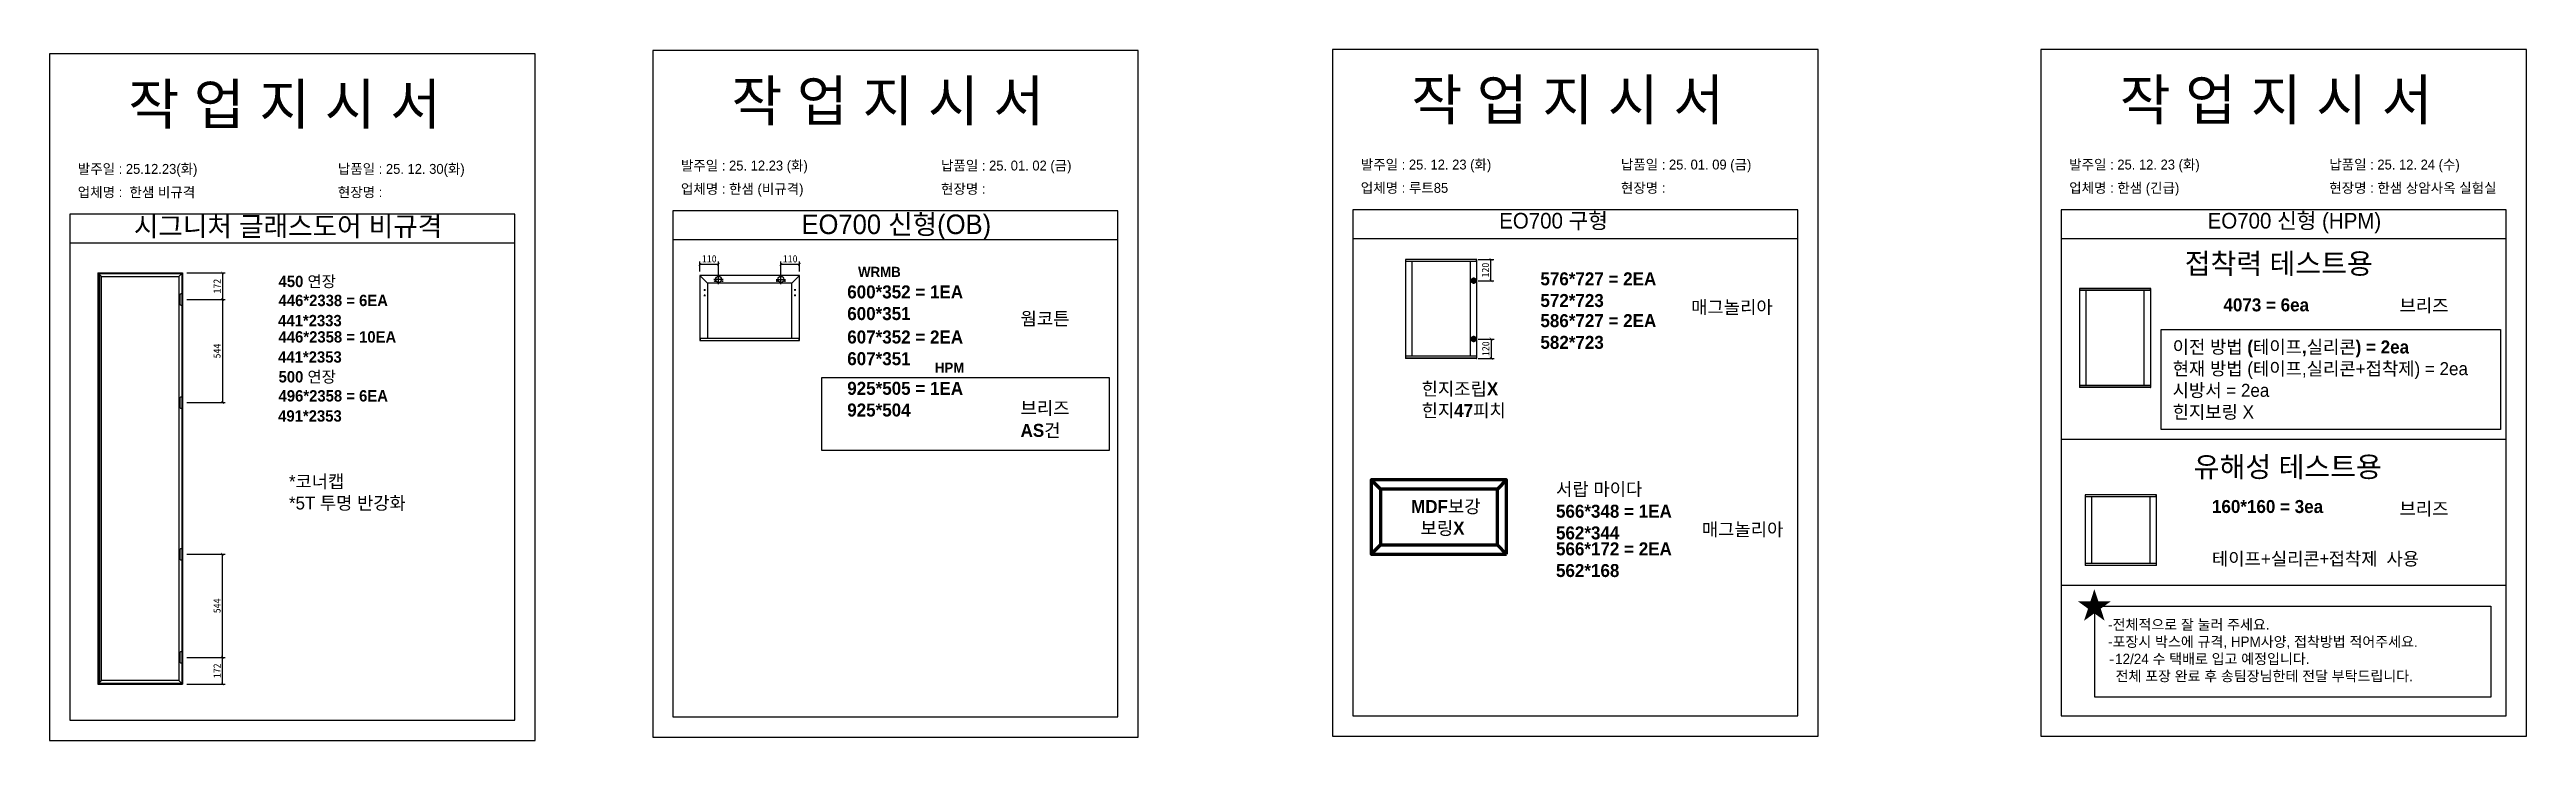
# Model space of a CAD drawing. Header units: millimetres. Extents: x -44117 to 256353, y -2095463 to 65325.
# Drawn here: x 110863 to 119435, y -582156 to -579765 of the extents above; entities that cross this region are included whole.
import ezdxf

# ---------------------------------------------------------------- set-up
doc = ezdxf.new("R2010")
doc.units = ezdxf.units.MM
doc.header["$LTSCALE"] = 10
doc.layers.add('Layer1', color=7, linetype='Continuous', lineweight=70)
doc.styles.add('MtX_Gulim', font='')
doc.styles.get('MtX_Gulim').set_extended_font_data('Gulim', bold=True)
doc.dimstyles.new('ISO-25', dxfattribs={"dimtxt": 2.5, "dimasz": 2.5, "dimexe": 1, "dimexo": 1, "dimtad": 1, "dimtxsty": 'Standard', "dimblk": 'ARCHTICK', "dimcen": 2.5, "dimadec": 0, "dimazin": 0, "dimtfac": 1, "dimtmove": 0, "dimatfit": 3, "dimfxl": 0, "dimarcsym": 0})

msp = doc.modelspace()

# ---------------------------------------------------------------- texts
at = {"linetype": 'Continuous', "style": 'MtX_Gulim'}
for s, height, p in [('450 연장', 39.271262, (111656.05134, -580586.60579)), ('WRMB', 35.049344, (113661.52802, -580551.46483)), ('446*2338 = 6EA', 39.2712622, (111656.05134, -580652.46773)), ('446*2358 = 10EA', 39.2712622, (111656.05134, -580778.50261)), ('500 연장', 39.271262, (111656.05134, -580916.69715)), ('HPM', 35.049344, (113927.29952, -580883.06711)), ('496*2358 = 6EA', 39.2712622, (111656.05134, -580982.55909))]:
    msp.add_text(s, height=height, dxfattribs=at).set_placement(p)
at = {"color": 242, "linetype": 'Continuous', "true_color": 0xcd2027, "style": 'MtX_Gulim'}
for s, p in [('441*2333', (111654.58942, -580722.06749)), ('441*2353', (111654.58942, -580848.10238)), ('491*2353', (111654.58942, -581052.15886))]:
    msp.add_text(s, height=39.271262, dxfattribs=at).set_placement(p)
at = {"attachment_point": 1}
for s, width, gutter_width, heights, insert, char_height in [('{\\fGulim|b0|i0|c129|p50;작 업 지 시 서}', 3307.3198183, 12.5, [-155.84554], (111136.22775, -579883.68411), 140), ('{\\fGulim|b0|i0|c129|p50;작 업 지 시 서}', 3307.3198183, 12.5, [-155.84554], (113223.59181, -579872.10689), 140), ('{\\fGulim|b0|i0|c129|p50;작 업 지 시 서}', 3307.3198183, 12.5, [-155.84554], (115576.32737, -579868.66942), 140), ('{\\fGulim|b0|i0|c129|p50;작 업 지 시 서}', 3307.3198183, 12.5, [-155.84554], (118027.91077, -579868.66942), 140), ('\\pt11;{\\fGulim|b0|i0|c129|p50;발주일 : 25.12.23(화)}', 3307.3198183, 12.5, [34.50412], (110961.01839, -580160.40453), 34.3), ('{\\fGulim|b0|i0|c129|p50;납품일 : 25. 12. 30(화)}', 3307.3198183, 12.5, [57.68947], (111860.99637, -580160.40453), 34.3), ('\\pt11;{\\fGulim|b0|i0|c129|p50;발주일 : 25. 12.23 (화)}', 3307.3198183, 12.5, [34.50412], (113048.38245, -580148.82731), 34.3), ('{\\fGulim|b0|i0|c129|p50;납품일 : 25. 01. 02 (금)}', 3307.3198183, 12.5, [35.09023], (113948.36043, -580148.82731), 34.3), ('{\\fGulim|b0|i0|c129|p50;발주일 : 25. 12. 23 (화)}', 3307.3198183, 12.5, [34.50412], (115401.11801, -580145.38984), 34.3), ('{\\fGulim|b0|i0|c129|p50;납품일 : 25. 01. 09 (금)}', 3307.3198183, 12.5, [37.67976], (116301.096, -580145.38984), 34.3), ('{\\fGulim|b0|i0|c129|p50;발주일 : 25. 12. 23 (화)}', 3307.3198183, 12.5, [34.50412], (117852.70141, -580145.38984), 34.3), ('{\\fGulim|b0|i0|c129|p50;납품일 : 25. 12. 24 (수) }', 3307.3198183, 12.5, [37.67976], (118752.6794, -580145.38984), 34.3), ('{\\fGulim|b0|i0|c129|p50;업체명 :  한샘 비규격}', 3307.3198183, 12.5, [36.11279], (110961.01839, -580241.06071), 34.3), ('{\\fGulim|b0|i0|c129|p50;현장명 : }', 3307.3198183, 12.5, [-38.2735], (111860.99637, -580241.06071), 34.3), ('{\\fGulim|b0|i0|c129|p50;업체명 : 한샘 (비규격)}', 3307.3198183, 12.5, [36.11279], (113048.38245, -580229.48349), 34.3), ('{\\fGulim|b0|i0|c129|p50;현장명 : }', 3307.3198183, 12.5, [-38.2735], (113948.36043, -580229.48349), 34.3), ('{\\fGulim|b0|i0|c129|p50;업체명 : 루트85}', 3307.3198183, 12.5, [36.11279], (115401.11801, -580226.04602), 34.3), ('{\\fGulim|b0|i0|c129|p50;현장명 : }', 3307.3198183, 12.5, [-38.2735], (116301.096, -580226.04602), 34.3), ('{\\fGulim|b0|i0|c129|p50;업체명 : 한샘 \\C1;(긴급)}', 3307.3198183, 12.5, [36.11279], (117852.70141, -580226.04602), 34.3), ('{\\fGulim|b0|i0|c129|p50;현장명 : 한샘 상암사옥 실험실}', 3307.3198183, 12.5, [-38.2735], (118752.6794, -580226.04602), 34.3), ('{\\fGulim|b0|i0|c129|p50;시그니처 글래스도어 비규격}', 1597.0710432, 6.03612, [-75.34624], (111155.14321, -580342.47353), 67.6045736), ('{\\fGulim|b0|i0|c129|p50;EO700 신형(OB)}', 1597.0710432, 6.03612, [-85.06834], (113465.66271, -580335.54233), 67.6045736), ('{\\fGulim|b0|i0|c129|p50;EO700 구형}', 5224.9748335, 19.74777, [57.05176], (115880.06943, -580329.81098), 54.1878762), ('{\\fGulim|b0|i0|c129|p50;EO700 신형 (HPM)}', 5224.9748335, 19.74777, [57.05176], (118331.65283, -580329.81098), 54.1878762), ('{\\f굴림|b1|i0|c129|p50;접착력 테스트용}', 21499.7119593, 276.50534, [462.09486], (118252.57677, -580469.52649), 71.1013743), ('{\\f굴림|b1|i0|c129|p50;576*727 = 2EA\\P\\C1;572*723}', 13607.1496112, 175, [292.45945], (116022.76089, -580535.50053), 45), ('{\\f굴림|b1|i0|c129|p50;600*352 = 1EA\\P\\C1;600*351}', 13607.1496112, 175, [-121.36905], (113623.96715, -580580.7582), 45), ('{\\f굴림|b1|i0|c129|p50;매그놀리아}', 13607.1496112, 175, [40.38718], (116544.20777, -580633.68026), 45), ('{\\f굴림|b1|i0|c129|p50;4073 = 6ea}', 13607.1496112, 175, [292.45945], (118386.40589, -580625.56647), 45), ('{\\f굴림|b1|i0|c129|p50;브리즈}', 13607.1496112, 175, [40.38718], (118995.79117, -580628.00682), 45), ('{\\f굴림|b1|i0|c129|p50;웜코튼}', 13607.1496112, 175, [40.38718], (114223.76863, -580673.39438), 45), ('{\\f굴림|b1|i0|c129|p50;586*727 = 2EA\\P\\C1;582*723}', 13607.1496112, 175, [292.45945], (116022.76089, -580680.25958), 45), ('{\\f굴림|b1|i0|c129|p50;607*352 = 2EA\\P\\C1;607*351}', 13607.1496112, 175, [-121.30952], (113623.96715, -580736.80139), 45), ('{\\f굴림|b1|i0|c129|p50;이전 방법 (테이프,실리콘) = 2ea\\P\\f굴림|b0|i0|c129|p50;현재 방법 (테이프,실리콘+접착제) = 2ea\\P시방서 = 2ea\\P\\C1;힌지보링 X}', 13607.1496112, 175, [292.45945], (118210.52909, -580771.3031), 45), ('{\\f굴림|b1|i0|c129|p50;925*505 = 1EA\\P\\C1;925*504}', 13607.1496112, 175, [-121.30952], (113623.96715, -580914.45056), 45), ('{\\f굴림|b1|i0|c129|p50;브리즈}', 13607.1496112, 175, [40.38718], (114223.76863, -580983.0801), 45), ('{\\f굴림|b1|i0|c129|p50;힌지조립X\\P힌지47피치}', 13607.1496112, 175, [292.45945], (115611.52927, -580916.53098), 45), ('{\\f굴림|b1|i0|c129|p50;AS건}', 13607.1496112, 175, [40.38718], (114223.76863, -581059.90136), 45), ('{\\fGulim|b0|i0|c129|p50;*코너캡\\P*5T 투명 반강화}', 1055.7982644, 3.99038, [-126.38025], (111692.04297, -581237.01271), 44.6923083), ('{\\f굴림|b1|i0|c129|p50;유해성 테스트용}', 21499.7119593, 276.50534, [462.09486], (118283.78072, -581173.03371), 71.1013743), ('{\\f굴림|b1|i0|c129|p50;MDF보강\\P  보링X}', 13607.1496112, 175, [292.45945], (115575.20736, -581323.41808), 45), ('{\\f굴림|b1|i0|c129|p50;서랍 마이다}', 13607.1496112, 175, [292.45945], (116076.65862, -581263.594), 45), ('{\\f굴림|b1|i0|c129|p50;160*160 = 3ea}', 13607.1496112, 175, [292.45945], (118346.69177, -581323.40025), 45), ('{\\f굴림|b1|i0|c129|p50;브리즈}', 13607.1496112, 175, [40.38718], (118995.79117, -581331.15945), 45), ('{\\f굴림|b1|i0|c129|p50;566*348 = 1EA\\P\\C1;562*344}', 13607.1496112, 175, [292.45945], (116076.65862, -581339.6583), 45), ('{\\f굴림|b1|i0|c129|p50;매그놀리아}', 13607.1496112, 175, [40.38718], (116581.08517, -581402.43211), 45), ('{\\f굴림|b1|i0|c129|p50;566*172 = 2EA\\P\\C1;562*168}', 13607.1496112, 175, [292.45945], (116076.65862, -581469.94145), 45), ('{\\f굴림|b0|i0|c129|p50;테이프+실리콘}+{\\f굴림|b0|i0|c129|p50;접착제} {\\f굴림|b0|i0|c129|p50;사용}', 13607.1496112, 175, [292.45945], (118346.69177, -581504.24131), 45), ('{\\f굴림|b1|i0|c129|p50;★}', 27131.7936242, 348.9389, [80.52948], (117878.59699, -581643.44747), 89.727147), ('{\\f굴림|b0|i0|c129|p50;-전체적으로 잘 눌러 주세요.\\P-포장시 박스에 규격, HPM사양, 접착방법 적어주세요.}\\P-{\\f굴림|b0|i0|c129|p50;12/24 수 택배로 입고 예정입니다.\\P  전체 포장 완료 후 송팀장님한테 전달 부탁드립니다.}', 10766.2896704, 138.46402, [725.42202], (117987.34626, -581736.73035), 35.6050348)]:
    msp.add_mtext_dynamic_manual_height_columns(s, width=width, gutter_width=gutter_width, heights=heights, dxfattribs=dict(at, insert=insert, char_height=char_height))

# ---------------------------------------------------------------- blocks, each defined once
blk = doc.blocks.new('_ArchTick')
at = {"color": 0, "linetype": 'ByBlock', "const_width": 0.15}
blk.add_lwpolyline([(-0.5, -0.5), (0.5, 0.5)], dxfattribs=at)
blk = doc.blocks.new('*D4292')
at = {"color": 0, "lineweight": -2}
for p, q in [((111338.5, -580629.5), (111471.7, -580629.5)), ((111461.7, -580629.5), (111461.7, -580986.4)), ((111338.5, -580986.4), (111471.7, -580986.4))]:
    blk.add_line(p, q, dxfattribs=at)
at = {"layer": 'Defpoints', "color": 0}
for p in [(111323.5, -580629.5), (111323.5, -580986.4), (111461.7, -580986.4)]:
    blk.add_point(p, dxfattribs=at)
at = {"color": 0, "lineweight": -2, "xscale": 10, "yscale": 10, "zscale": 10}
for p, rotation in [((111461.7, -580629.5), 90), ((111461.7, -580986.4), 270)]:
    blk.add_blockref('_ArchTick', p, dxfattribs=dict(at, rotation=rotation))
at = {"color": 0, "insert": (111442.9, -580807.9), "char_height": 25, "attachment_point": 5, "rotation": 90}
blk.add_mtext('544', dxfattribs=at)
blk = doc.blocks.new('*D4293')
at = {"color": 0, "lineweight": -2}
for p, q in [((111338.5, -580537), (111471.7, -580537)), ((111461.7, -580537), (111461.7, -580629.5)), ((111338.5, -580629.5), (111471.7, -580629.5))]:
    blk.add_line(p, q, dxfattribs=at)
at = {"layer": 'Defpoints', "color": 0}
for p in [(111323.5, -580537), (111323.5, -580629.5), (111461.7, -580629.5)]:
    blk.add_point(p, dxfattribs=at)
at = {"color": 0, "lineweight": -2, "xscale": 10, "yscale": 10, "zscale": 10}
for p, rotation in [((111461.7, -580537), 90), ((111461.7, -580629.5), 270)]:
    blk.add_blockref('_ArchTick', p, dxfattribs=dict(at, rotation=rotation))
at = {"color": 0, "insert": (111442.9, -580583.3), "char_height": 25, "attachment_point": 5, "rotation": 90}
blk.add_mtext('172', dxfattribs=at)
blk = doc.blocks.new('*D4294')
at = {"color": 0, "lineweight": -2}
for p, q in [((111338.5, -581511.2), (111471.7, -581511.2)), ((111461.7, -581868), (111461.7, -581511.2)), ((111338.5, -581868), (111471.7, -581868))]:
    blk.add_line(p, q, dxfattribs=at)
at = {"layer": 'Defpoints', "color": 0}
for p in [(111323.5, -581511.2), (111461.7, -581511.2), (111323.5, -581868)]:
    blk.add_point(p, dxfattribs=at)
at = {"color": 0, "lineweight": -2, "xscale": 10, "yscale": 10, "zscale": 10}
for p, rotation in [((111461.7, -581511.2), 90), ((111461.7, -581868), 270)]:
    blk.add_blockref('_ArchTick', p, dxfattribs=dict(at, rotation=rotation))
at = {"color": 0, "insert": (111442.9, -581689.6), "char_height": 25, "attachment_point": 5, "rotation": 90}
blk.add_mtext('544', dxfattribs=at)
blk = doc.blocks.new('*D4295')
at = {"color": 0, "lineweight": -2}
for p, q in [((111338.5, -581868), (111471.7, -581868)), ((111461.7, -581960.5), (111461.7, -581868)), ((111338.5, -581960.5), (111471.7, -581960.5))]:
    blk.add_line(p, q, dxfattribs=at)
at = {"layer": 'Defpoints', "color": 0}
for p in [(111323.5, -581868), (111461.7, -581868), (111323.5, -581960.5)]:
    blk.add_point(p, dxfattribs=at)
at = {"color": 0, "lineweight": -2, "xscale": 10, "yscale": 10, "zscale": 10}
for p, rotation in [((111461.7, -581868), 90), ((111461.7, -581960.5), 270)]:
    blk.add_blockref('_ArchTick', p, dxfattribs=dict(at, rotation=rotation))
at = {"color": 0, "insert": (111442.9, -581914.3), "char_height": 25, "attachment_point": 5, "rotation": 90}
blk.add_mtext('172', dxfattribs=at)
blk = doc.blocks.new('*D4296')
at = {"color": 0, "lineweight": -2}
for p, q in [((113114.1, -580532.2), (113114.1, -580497.6)), ((113114.1, -580507.6), (113178.6, -580507.6)), ((113178.6, -580544.9), (113178.6, -580497.6))]:
    blk.add_line(p, q, dxfattribs=at)
at = {"layer": 'Defpoints', "color": 0}
for p in [(113114.1, -580547.2), (113178.6, -580507.6), (113178.6, -580559.9)]:
    blk.add_point(p, dxfattribs=at)
at = {"color": 0, "lineweight": -2, "xscale": 10, "yscale": 10, "zscale": 10, "rotation": 180}
blk.add_blockref('_ArchTick', (113114.1, -580507.6), dxfattribs=at)
at = {"color": 0, "lineweight": -2, "xscale": 10, "yscale": 10, "zscale": 10}
blk.add_blockref('_ArchTick', (113178.6, -580507.6), dxfattribs=at)
at = {"color": 0, "insert": (113146.4, -580488.9), "char_height": 25, "attachment_point": 5}
blk.add_mtext('110', dxfattribs=at)
blk = doc.blocks.new('*D4297')
at = {"color": 0, "lineweight": -2}
for p, q in [((113394.2, -580544.9), (113394.2, -580497.6)), ((113394.2, -580507.6), (113458.7, -580507.6)), ((113458.7, -580532.2), (113458.7, -580497.6))]:
    blk.add_line(p, q, dxfattribs=at)
at = {"layer": 'Defpoints', "color": 0}
for p in [(113394.2, -580559.9), (113458.7, -580507.6), (113458.7, -580547.2)]:
    blk.add_point(p, dxfattribs=at)
at = {"color": 0, "lineweight": -2, "xscale": 10, "yscale": 10, "zscale": 10, "rotation": 180}
blk.add_blockref('_ArchTick', (113394.2, -580507.6), dxfattribs=at)
at = {"color": 0, "lineweight": -2, "xscale": 10, "yscale": 10, "zscale": 10}
blk.add_blockref('_ArchTick', (113458.7, -580507.6), dxfattribs=at)
at = {"color": 0, "insert": (113426.4, -580488.9), "char_height": 25, "attachment_point": 5}
blk.add_mtext('110', dxfattribs=at)
blk = doc.blocks.new('*D4298')
at = {"color": 0, "lineweight": -2}
for p, q in [((115806.8, -580490.9), (115861.4, -580490.9)), ((115851.4, -580564.5), (115851.4, -580490.9)), ((115806.8, -580564.5), (115861.4, -580564.5))]:
    blk.add_line(p, q, dxfattribs=at)
at = {"layer": 'Defpoints', "color": 0}
for p in [(115791.8, -580490.9), (115851.4, -580490.9), (115791.8, -580564.5)]:
    blk.add_point(p, dxfattribs=at)
at = {"color": 0, "lineweight": -2, "xscale": 10, "yscale": 10, "zscale": 10}
for p, rotation in [((115851.4, -580490.9), 90), ((115851.4, -580564.5), 270)]:
    blk.add_blockref('_ArchTick', p, dxfattribs=dict(at, rotation=rotation))
at = {"color": 0, "insert": (115832.6, -580527.7), "char_height": 25, "attachment_point": 5, "rotation": 90}
blk.add_mtext('120', dxfattribs=at)
blk = doc.blocks.new('*D4299')
at = {"color": 0, "lineweight": -2}
for p, q in [((115806.8, -580766.4), (115862.3, -580766.4)), ((115852.3, -580766.4), (115852.3, -580833.2)), ((115806.8, -580833.2), (115862.3, -580833.2))]:
    blk.add_line(p, q, dxfattribs=at)
at = {"layer": 'Defpoints', "color": 0}
for p in [(115791.8, -580766.4), (115791.8, -580833.2), (115852.3, -580833.2)]:
    blk.add_point(p, dxfattribs=at)
at = {"color": 0, "lineweight": -2, "xscale": 10, "yscale": 10, "zscale": 10}
for p, rotation in [((115852.3, -580766.4), 90), ((115852.3, -580833.2), 270)]:
    blk.add_blockref('_ArchTick', p, dxfattribs=dict(at, rotation=rotation))
at = {"color": 0, "insert": (115833.6, -580799.8), "char_height": 25, "attachment_point": 5, "rotation": 90}
blk.add_mtext('120', dxfattribs=at)

# ---------------------------------------------------------------- dimensions: what is measured, and where the dimension line sits
for base, p1, p2, picture, middle in [((113178.61111, -580507.64185), (113114.09105, -580547.22225), (113178.61111, -580559.94868), '*D4296', (113146.35108, -580488.89185)), ((113458.68093, -580507.64185), (113394.16088, -580559.94868), (113458.68093, -580547.22225), '*D4297', (113426.42091, -580488.89185))]:
    dim = msp.add_linear_dim(base=base, p1=p1, p2=p2, text='110', dimstyle='ISO-25', override={"dimscale": 10, "dimasz": 1, "dimexo": 1.5, "dimtxsty": 'Standard'})
    dim.commit()
    dim.dimension.update_dxf_attribs({"geometry": picture, "text_midpoint": middle})
for base, p1, p2, text, override, picture, middle in [((111461.65617, -580629.50909), (111323.51749, -580537.01463), (111323.51749, -580629.50909), '172', {"dimscale": 10, "dimasz": 1, "dimexo": 1.5}, '*D4293', (111442.90617, -580583.26186)), ((115851.36515, -580490.86362), (115791.75137, -580564.48009), (115791.75137, -580490.86362), '120', {"dimscale": 10, "dimasz": 1, "dimexo": 1.5, "dimtxsty": 'Standard'}, '*D4298', (115832.61515, -580527.67186)), ((111461.65617, -580986.36717), (111323.51749, -580629.50909), (111323.51749, -580986.36717), '544', {"dimscale": 10, "dimasz": 1, "dimexo": 1.5}, '*D4292', (111442.90617, -580807.93813)), ((115852.31862, -580833.24243), (115791.75137, -580766.35805), (115791.75137, -580833.24243), '120', {"dimscale": 10, "dimasz": 1, "dimexo": 1.5, "dimtxsty": 'Standard'}, '*D4299', (115833.56862, -580799.80024)), ((111461.65617, -581511.15847), (111323.51749, -581868.01655), (111323.51749, -581511.15847), '544', {"dimscale": 10, "dimasz": 1, "dimexo": 1.5}, '*D4294', (111442.90617, -581689.58751)), ((111461.65617, -581868.01655), (111323.51749, -581960.51102), (111323.51749, -581868.01655), '172', {"dimscale": 10, "dimasz": 1, "dimexo": 1.5}, '*D4295', (111442.90617, -581914.26378))]:
    dim = msp.add_linear_dim(base=base, p1=p1, p2=p2, angle=90, text=text, dimstyle='ISO-25', override=override)
    dim.commit()
    dim.dimension.update_dxf_attribs({"geometry": picture, "text_midpoint": middle})

# ---------------------------------------------------------------- linework, layer by layer
for p, q in [((112473.42114, -580334.69132), (110933.42114, -580334.69132)), ((114560.7852, -580323.1141), (113020.7852, -580323.1141)), ((116913.52076, -580319.67663), (115373.52076, -580319.67663)), ((119365.10416, -580319.67663), (117825.10416, -580319.67663)), ((112473.42114, -580434.69132), (110933.42114, -580434.69132)), ((114560.7852, -580423.1141), (113020.7852, -580423.1141)), ((116913.52076, -580419.67663), (115373.52076, -580419.67663)), ((119365.10416, -580419.67663), (117825.10416, -580419.67663)), ((111030.94634, -580537.01463), (111030.94634, -581960.51102)), ((111030.94634, -580537.01463), (111323.51749, -580537.01463)), ((111030.94634, -580537.01463), (111043.41013, -580549.47842)), ((111030.94634, -580537.01463), (111036.85024, -580537.01463)), ((111036.85024, -580537.01463), (111036.85024, -581960.51102)), ((111311.05369, -580549.47842), (111323.51749, -580537.01463)), ((111323.51749, -580537.01463), (111323.51749, -581960.51102)), ((113113.79509, -580547.22225), (113113.79509, -580771.56257)), ((113140.13584, -580573.563), (113113.88178, -580547.01297)), ((113458.68093, -580546.92628), (113114.09105, -580546.92628)), ((113194.75452, -580559.94868), (113162.46769, -580559.94868)), ((113178.6111, -580576.09209), (113178.6111, -580543.80526)), ((113378.01747, -580559.94868), (113410.3043, -580559.94868)), ((113394.16089, -580576.09209), (113394.16089, -580543.80526)), ((113432.63614, -580573.563), (113458.8902, -580547.01297)), ((113458.97689, -580771.56257), (113458.97689, -580547.22225)), ((115555.88872, -580491.10958), (115555.88872, -580832.99646)), ((115802.38936, -580491.55231), (115555.88872, -580491.55231)), ((115802.38936, -580498.24247), (115555.88872, -580498.24247)), ((115802.14339, -580490.86362), (115556.13468, -580490.86362)), ((115577.77931, -580497.75055), (115577.77931, -580825.86358)), ((115780.2528, -580825.86358), (115780.2528, -580498.24247)), ((115801.15955, -580498.24247), (115801.15955, -580490.86362)), ((115802.38936, -580832.99646), (115802.38936, -580491.10958)), ((113127.11345, -580596.64815), (113133.03272, -580596.64815)), ((113127.11345, -580615.58981), (113133.03272, -580615.58981)), ((113130.07309, -580593.68851), (113130.07309, -580599.60778)), ((113130.07309, -580612.63018), (113130.07309, -580618.54945)), ((113140.13584, -580573.563), (113140.13584, -580763.57156)), ((113432.63614, -580573.563), (113140.13584, -580573.563)), ((113167.66045, -580565.86795), (113162.92504, -580565.86795)), ((113165.29275, -580563.50024), (113165.29275, -580568.23565)), ((113194.29717, -580565.86795), (113189.56175, -580565.86795)), ((113191.92946, -580563.50024), (113191.92946, -580568.23565)), ((113383.21024, -580565.86795), (113378.47483, -580565.86795)), ((113380.84253, -580563.50024), (113380.84253, -580568.23565)), ((113409.84696, -580565.86795), (113405.11154, -580565.86795)), ((113407.47925, -580563.50024), (113407.47925, -580568.23565)), ((113432.63614, -580762.97963), (113432.63614, -580573.563)), ((113445.65854, -580596.64815), (113439.73927, -580596.64815)), ((113445.65854, -580615.58981), (113439.73927, -580615.58981)), ((113442.6989, -580593.68851), (113442.6989, -580599.60778)), ((113442.6989, -580612.63018), (113442.6989, -580618.54945)), ((117888.32976, -580591.81323), (117888.32976, -580933.70012)), ((118134.8304, -580592.25596), (117888.32976, -580592.25596)), ((118134.8304, -580598.94612), (117888.32976, -580598.94612)), ((118134.58444, -580591.56727), (117888.57572, -580591.56727)), ((117910.22036, -580598.4542), (117910.22036, -580926.56723)), ((118112.69384, -580926.56723), (118112.69384, -580598.94612)), ((118133.6006, -580598.94612), (118133.6006, -580591.56727)), ((118134.8304, -580933.70012), (118134.8304, -580591.81323)), ((113113.79509, -580762.97963), (113458.97689, -580762.97963)), ((113113.79509, -580771.02984), (113458.68093, -580771.02984)), ((113114.09105, -580771.85854), (113458.68093, -580771.85854)), ((113115.27491, -580762.97963), (113115.27491, -580771.85854)), ((113457.49707, -580771.85854), (113457.49707, -580762.97963)), ((115802.38936, -580825.86358), (115555.88872, -580825.86358)), ((115802.38936, -580832.55374), (115555.88872, -580832.55374)), ((115802.14339, -580833.24243), (115556.13468, -580833.24243)), ((115557.11852, -580833.24243), (115557.11852, -580825.86358)), ((115801.15955, -580825.86358), (115801.15955, -580833.24243)), ((118134.8304, -580926.56723), (117888.32976, -580926.56723)), ((118134.8304, -580933.25739), (117888.32976, -580933.25739)), ((118134.58444, -580933.94609), (117888.57572, -580933.94609)), ((117889.55957, -580933.94609), (117889.55957, -580926.56723)), ((118133.6006, -580926.56723), (118133.6006, -580933.94609)), ((117825.10416, -581113.4328), (119365.10416, -581113.4328)), ((117908.18682, -581305.24898), (117908.18682, -581550.20878)), ((118154.68746, -581305.69171), (117908.18682, -581305.69171)), ((118154.68746, -581312.38187), (117908.18682, -581312.38187)), ((118154.4415, -581305.00302), (117908.43278, -581305.00302)), ((117930.07742, -581311.88995), (117930.07742, -581543.07589)), ((118132.5509, -581543.07589), (118132.5509, -581312.38187)), ((118153.45765, -581312.38187), (118153.45765, -581305.00302)), ((118154.68746, -581550.20878), (118154.68746, -581305.24898)), ((118154.68746, -581543.07589), (117908.18682, -581543.07589)), ((118154.68746, -581549.76605), (117908.18682, -581549.76605)), ((118154.4415, -581550.45475), (117908.43278, -581550.45475)), ((117909.41663, -581550.45475), (117909.41663, -581543.07589)), ((118153.45765, -581543.07589), (118153.45765, -581550.45475)), ((117825.10416, -581617.58468), (119365.10416, -581617.58468)), ((111043.41013, -581948.04722), (111030.94634, -581960.51102)), ((111030.94634, -581960.51102), (111323.51749, -581960.51102)), ((111311.05369, -581948.04722), (111323.51749, -581960.51102))]:
    msp.add_line(p, q)
at = {"linetype": 'Continuous'}
for p, q in [((111043.41013, -581948.04722), (111043.41013, -580549.47842)), ((111043.41013, -580549.47842), (111311.05369, -580549.47842)), ((111311.05369, -580549.47842), (111311.05369, -581948.04722)), ((111311.05369, -581948.04722), (111043.41013, -581948.04722))]:
    msp.add_line(p, q, dxfattribs=at)
for points in [[(110863.42114, -582155.5216), (112543.42114, -582155.5216), (112543.42114, -579779.5216), (110863.42114, -579779.5216)], [(112950.7852, -582143.94437), (114630.7852, -582143.94437), (114630.7852, -579767.94437), (112950.7852, -579767.94437)], [(115303.52076, -582140.50691), (116983.52076, -582140.50691), (116983.52076, -579764.50691), (115303.52076, -579764.50691)], [(117755.10416, -582140.50691), (119435.10416, -582140.50691), (119435.10416, -579764.50691), (117755.10416, -579764.50691)], [(111032.91431, -580538.98259), (111321.54952, -580538.98259), (111321.54952, -581958.54305), (111032.91431, -581958.54305)], [(118171.13636, -580733.38709), (119344.83036, -580733.38709), (119344.83036, -581079.11266), (118171.13636, -581079.11266)], [(113536.55039, -580899.26848), (114529.85113, -580899.26848), (114529.85113, -581151.55048), (113536.55039, -581151.55048)]]:
    msp.add_lwpolyline(points, close=True)
for points in [[(110933.42114, -580334.69132), (110933.42114, -582085.5216), (112473.42114, -582085.5216), (112473.42114, -580334.69132)], [(113020.7852, -580323.1141), (113020.7852, -582073.94437), (114560.7852, -582073.94437), (114560.7852, -580323.1141)], [(115373.52076, -580319.67663), (115373.52076, -582070.50691), (116913.52076, -582070.50691), (116913.52076, -580319.67663)], [(117825.10416, -580319.67663), (117825.10416, -582070.50691), (119365.10416, -582070.50691), (119365.10416, -580319.67663)]]:
    msp.add_lwpolyline(points)
for points in [[(111318.91507, -580648.83923), (111318.91507, -580648.83923, 0.4142135624), (111323.51749, -580644.23682), (111323.51749, -580614.78137, 0.4142135624), (111318.91507, -580610.17895), (111318.91507, -580610.17895, 0.4142135624), (111314.31266, -580614.78137), (111314.31266, -580644.23682, 0.4142135624)], [(111318.91507, -581005.69731), (111318.91507, -581005.69731, 0.4142135624), (111323.51749, -581001.0949), (111323.51749, -580971.63945, 0.4142135624), (111318.91507, -580967.03704), (111318.91507, -580967.03704, 0.4142135624), (111314.31266, -580971.63945), (111314.31266, -581001.0949, 0.4142135624)], [(111318.91507, -581530.48861), (111318.91507, -581530.48861, 0.4142135624), (111323.51749, -581525.88619), (111323.51749, -581496.43075, 0.4142135624), (111318.91507, -581491.82833), (111318.91507, -581491.82833, 0.4142135624), (111314.31266, -581496.43075), (111314.31266, -581525.88619, 0.4142135624)], [(111318.91507, -581887.34669), (111318.91507, -581887.34669, 0.4142135624), (111323.51749, -581882.74427), (111323.51749, -581853.28883, 0.4142135624), (111318.91507, -581848.68641), (111318.91507, -581848.68641, 0.4142135624), (111314.31266, -581853.28883), (111314.31266, -581882.74427, 0.4142135624)]]:
    msp.add_lwpolyline(points, format="xyb", close=True, dxfattribs=at)
at = {"color": 1}
msp.add_lwpolyline([(117941.8618, -581691.33947), (119311.73644, -581691.33947), (119311.73644, -582005.47814), (117941.8618, -582005.47814)], close=True, dxfattribs=at)
for centre, radius in [((113178.6111, -580559.94868), 10.35872), ((113394.16089, -580559.94868), 10.35872), ((113130.07309, -580596.64815), 0.88789), ((113130.07309, -580615.58981), 0.88789), ((113165.29275, -580565.86795), 0.94708), ((113191.92946, -580565.86795), 0.94708), ((113380.84253, -580565.86795), 0.94708), ((113407.47925, -580565.86795), 0.94708), ((113442.6989, -580596.64815), 0.88789), ((113442.6989, -580615.58981), 0.88789)]:
    msp.add_circle(centre, radius)
for centre, radius, start, end in [((113114.09105, -580547.22225), 0.29596, 90, 180), ((113458.68093, -580547.22225), 0.29596, 0, 90), ((115802.14339, -580491.10958), 0.24596, 0, 90), ((118134.58444, -580591.81323), 0.24596, 0, 90), ((113114.09105, -580771.56257), 0.29596, 180, 270), ((113458.68093, -580771.56257), 0.29596, 270, 0), ((115556.13468, -580832.99647), 0.24596, 180, 270), ((115802.14339, -580832.99647), 0.24596, 270, 0), ((117888.57572, -580933.70013), 0.24596, 180, 270), ((118134.58444, -580933.70013), 0.24596, 270, 0), ((118154.4415, -581305.24898), 0.24596, 0, 90), ((117908.43278, -581550.20878), 0.24596, 180, 270), ((118154.4415, -581550.20878), 0.24596, 270, 0)]:
    msp.add_arc(centre, radius, start, end)
at = {"layer": 'Layer1'}
for p, q in [((115791.75137, -580555.41489), (115791.75137, -580573.5453)), ((115791.75137, -580775.42326), (115791.75137, -580757.29285)), ((115469.2826, -581285.87473), (115437.21927, -581253.8114)), ((115905.75679, -581253.8114), (115873.69347, -581285.87473)), ((115873.69347, -581285.87473), (115905.75679, -581253.8114)), ((115469.2826, -581478.25468), (115437.21927, -581510.318)), ((115905.75679, -581510.318), (115873.69347, -581478.25468))]:
    msp.add_line(p, q, dxfattribs=at)
for points in [[(115800.81657, -580564.48009), (115782.68617, -580564.48009)], [(115800.81657, -580766.35805), (115782.68617, -580766.35805)], [(115905.75679, -581510.318), (115905.75679, -581253.8114), (115437.21927, -581253.8114), (115437.21927, -581510.318)], [(115873.69347, -581478.25468), (115873.69347, -581285.87473), (115469.2826, -581285.87473), (115469.2826, -581478.25468)]]:
    msp.add_lwpolyline(points, close=True, dxfattribs=at)
for centre in [(115791.75137, -580564.48009), (115791.75137, -580766.35805)]:
    msp.add_circle(centre, 6.04347, dxfattribs=at)

msp.set_redraw_order([(e.dxf.handle, doc.entitydb.next_handle()) for e in msp.query("TEXT MTEXT ATTDEF DIMENSION ARC_DIMENSION")])  # texts and dimensions are drawn at this point

doc.saveas('drawing.dxf')
